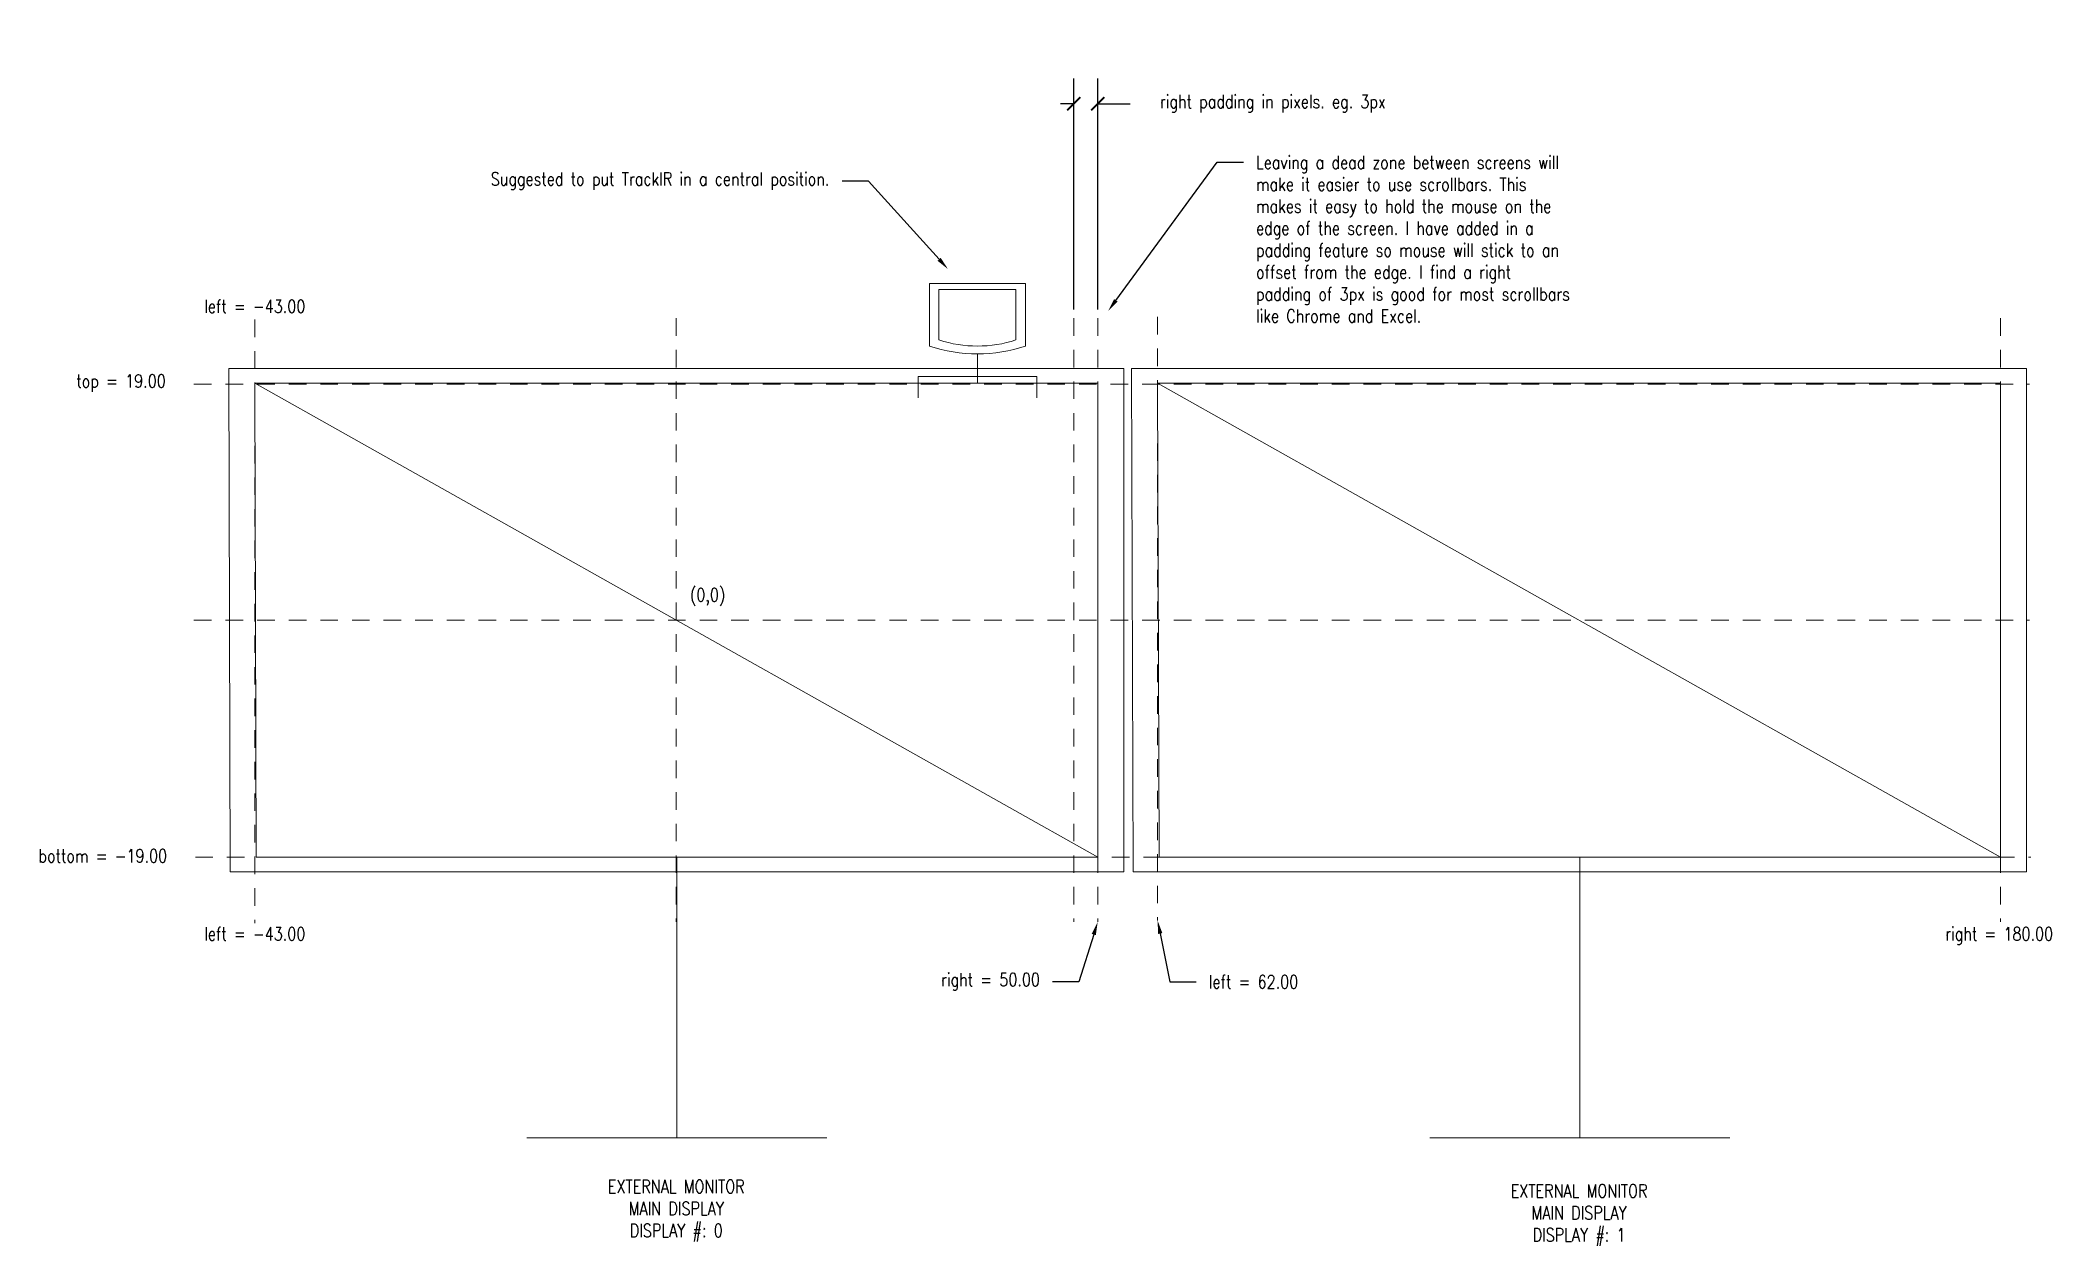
# Model space of a CAD drawing. Header units: inches. Extents: x 1382.6 to 1425.8, y 2000.2 to 2029.1.
# Drawn here: x 1411.53 to 1425.85, y 2011.67 to 2020.25 of the extents above; entities that cross this region are included whole.
import ezdxf
from ezdxf import colors
from ezdxf.entities.mleader import LeaderData, LeaderLine
from ezdxf.math import Vec2, Vec3

# ---------------------------------------------------------------- set-up
doc = ezdxf.new("R2010")
doc.units = ezdxf.units.IN
doc.header["$MEASUREMENT"] = 0
doc.linetypes.add('HIDDEN2', pattern=[0.1875, 0.125, -0.0625])
doc.layers.get('0').update_dxf_attribs({"lineweight": 18})
doc.layers.get('Defpoints').update_dxf_attribs({"color": 140, "lineweight": 18})
doc.styles.add('Annotative', font='romans.shx', dxfattribs={"width": 0.8})
doc.styles.add('RomanS', font='romans.shx', dxfattribs={"width": 0.8})
doc.dimstyles.new('Annotative', dxfattribs={"dimscale": 0, "dimtxt": 0.09375, "dimasz": 0.09375, "dimexe": 0.18, "dimexo": 0.0625, "dimgap": 0.09, "dimtad": 0, "dimtih": 1, "dimtoh": 1, "dimdec": 4, "dimzin": 3, "dimdsep": 46, "dimlunit": 4, "dimtxsty": 'Annotative', "dimblk": 'ARCHTICK', "dimcen": 0, "dimadec": 0, "dimazin": 0, "dimtfac": 1, "dimtdec": 4, "dimtofl": 0, "dimtmove": 0, "dimatfit": 3, "dimfxl": 1, "dimtolj": 1, "dimtzin": 0, "dimarcsym": 0})

msp = doc.modelspace()

# ---------------------------------------------------------------- texts
at = {"char_height": 0.09375, "style": 'Annotative'}
for s, insert, width, attachment_point in [('left = -43.00', (1413.0537, 2018.3125), 1, 8), ('top = 19.00', (1412.41981, 2017.81182), 1, 6), ('(0,0)', (1416.27706, 2016.22669), 1, 8), ('bottom = -19.00', (1412.42955, 2014.4455), 1.5792065, 6), ('left = -43.00', (1413.0537, 2013.9375), 1, 2), ('right = 180.00', (1425.47056, 2013.9375), 1, 2), ('EXTERNAL MONITOR\\PMAIN DISPLAY\\PDISPLAY #: 0', (1416.0537, 2011.919), 2.7082774, 5), ('EXTERNAL MONITOR\\PMAIN DISPLAY\\PDISPLAY #: 1', (1422.48033, 2011.8878), 2.7082774, 5)]:
    msp.add_mtext(s, dxfattribs=dict(at, insert=insert, width=width, attachment_point=attachment_point))

# ---------------------------------------------------------------- blocks, each defined once
blk = doc.blocks.new('_ArchTick')
at = {"color": 0, "linetype": 'ByBlock', "lineweight": -2, "const_width": 0.15}
blk.add_lwpolyline([(-0.5, -0.5), (0.5, 0.5)], dxfattribs=at)
blk = doc.blocks.new('*D226')
at = {"color": 0, "lineweight": -2, "transparency": 16777216}
for p, q in [((1418.883, 2018.337), (1418.883, 2019.982)), ((1419.054, 2018.337), (1419.054, 2019.982)), ((1418.883, 2019.802), (1418.789, 2019.802)), ((1419.054, 2019.802), (1419.285, 2019.802))]:
    blk.add_line(p, q, dxfattribs=at)
at = {"layer": 'Defpoints', "color": 0, "transparency": 16777216}
for p in [(1418.883, 2019.802), (1418.883, 2018.274), (1419.054, 2018.274)]:
    blk.add_point(p, dxfattribs=at)
at = {"color": 0, "lineweight": -2, "transparency": 16777216, "xscale": 0.09375, "yscale": 0.09375, "zscale": 0.09375}
blk.add_blockref('_ArchTick', (1418.883, 2019.802), dxfattribs=at)
at = {"color": 0, "lineweight": -2, "transparency": 16777216, "xscale": 0.09375, "yscale": 0.09375, "zscale": 0.09375, "rotation": 180}
blk.add_blockref('_ArchTick', (1419.054, 2019.802), dxfattribs=at)
at = {"color": 0, "transparency": 16777216, "insert": (1420.3, 2019.802), "char_height": 0.09375, "attachment_point": 5, "style": 'Annotative'}
blk.add_mtext('\\A1;right padding in pixels. eg. 3px', dxfattribs=at)

# ---------------------------------------------------------------- dimensions: what is measured, and where the dimension line sits
dim = msp.add_linear_dim(base=(1418.88303, 2019.80152), p1=(1419.0537, 2018.27441), p2=(1418.88303, 2018.27441), text='right padding in pixels. eg. 3px', dimstyle='Annotative')
dim.commit()
dim.dimension.update_dxf_attribs({"geometry": '*D226', "text_midpoint": (1420.30027, 2019.80152), "dimtype": 160})

# ---------------------------------------------------------------- linework, layer by layer
at = {"linetype": 'HIDDEN2'}
for p, q in [((1413.05373, 2018.26573), (1413.05373, 2013.96691)), ((1416.0537, 2018.27441), (1416.0537, 2013.97559)), ((1418.88303, 2018.27441), (1418.88303, 2013.97559)), ((1419.0537, 2018.27441), (1419.0537, 2013.97559)), ((1419.4803, 2018.28344), (1419.4803, 2013.98463)), ((1425.48033, 2018.27441), (1425.48033, 2013.97559)), ((1412.62067, 2017.80382), (1425.68658, 2017.80382)), ((1412.62067, 2016.125), (1425.68658, 2016.125)), ((1412.63041, 2014.4375), (1425.69632, 2014.4375))]:
    msp.add_line(p, q, dxfattribs=at)
for p, q in [((1418.19777, 2018.02053), (1418.19777, 2017.86028)), ((1418.19777, 2017.86028), (1417.77485, 2017.86028)), ((1417.77485, 2017.86028), (1417.77485, 2017.70846)), ((1418.19777, 2017.86028), (1418.62069, 2017.86028)), ((1418.19777, 2017.86028), (1418.19777, 2017.8125)), ((1418.62069, 2017.86028), (1418.62069, 2017.70846)), ((1416.05859, 2014.4375), (1416.05859, 2012.4375)), ((1422.48521, 2014.4375), (1422.48521, 2012.4375)), ((1416.05859, 2012.4375), (1414.9912, 2012.4375)), ((1416.05859, 2012.4375), (1417.12597, 2012.4375)), ((1422.48521, 2012.4375), (1421.41783, 2012.4375)), ((1422.48521, 2012.4375), (1423.55259, 2012.4375))]:
    msp.add_line(p, q)
for points in [[(1417.85549, 2018.0757), (1417.85549, 2018.52307), (1418.54005, 2018.52307), (1418.54005, 2018.0757)], [(1417.92377, 2018.12032), (1417.92377, 2018.47845), (1418.47177, 2018.47845), (1418.47177, 2018.12032)]]:
    msp.add_lwpolyline(points)
for points in [[(1412.87851, 2014.33312), (1412.86814, 2017.91688), (1419.23927, 2017.91688), (1419.23927, 2014.33312)], [(1413.06347, 2014.4375), (1413.0537, 2017.8125), (1419.0537, 2017.8125), (1419.0537, 2014.4375)], [(1419.30514, 2014.33312), (1419.29477, 2017.91688), (1425.66589, 2017.91688), (1425.66589, 2014.33312)], [(1419.49009, 2014.4375), (1419.48033, 2017.8125), (1425.48033, 2017.8125), (1425.48033, 2014.4375)]]:
    msp.add_lwpolyline(points, close=True)
for centre, radius in [((1418.19777, 2019.10978), 1.08926), ((1418.19777, 2018.94812), 0.87197)]:
    msp.add_arc(centre, radius, 251.685613, 288.314387)
at = {"layer": 'Defpoints'}
for p, q in [((1413.0537, 2017.8125), (1419.0537, 2014.4375)), ((1419.48033, 2017.8125), (1425.48033, 2014.4375))]:
    msp.add_line(p, q, dxfattribs=at)

msp.set_redraw_order([(e.dxf.handle, doc.entitydb.next_handle()) for e in msp.query("TEXT MTEXT ATTDEF DIMENSION ARC_DIMENSION")])  # texts and dimensions are drawn at this point

# ---------------------------------------------------------------- leaders
ml = msp.add_multileader_mtext('Standard')
ml.set_content('Leaving a dead zone between screens will make it easier to use scrollbars. This makes it easy to hold the mouse on the edge of the screen. I have added in a padding feature so mouse will stick to an offset from the edge. I find a right padding of 3px is good for most scrollbars like Chrome and Excel.', color=256, style='RomanS')
ml.set_leader_properties()
ml.build(insert=Vec2(0, 0))
ml.multileader.update_dxf_attribs({"dogleg_length": 0.1875, "arrow_head_size": 0.09375})
ctx = ml.context
ctx.base_point, ctx.char_height, ctx.arrow_head_size, ctx.landing_gap_size, ctx.plane_origin = Vec3(1420.09052, 2019.38485), 0.09375, 0.09375, 0.09, Vec3(1418.87442, 2013.02253)
notes = []
notes.append((ctx, [(0, (1, 1, 0), (1419.90302, 2019.38485), (1, 0), 0.1875, [(0, [(1419.12761, 2018.32554)], 0, [])])]))
ctx.mtext.insert, ctx.mtext.width, ctx.mtext.flow_direction = Vec3(1420.18052, 2019.43172), 2.4352544, 5
ml = msp.add_multileader_mtext('Standard')
ml.set_content('Suggested to put TrackIR in a central position.', color=256, style='RomanS')
ml.set_leader_properties()
ml.build(insert=Vec2(0, 0))
ml.multileader.update_dxf_attribs({"dogleg_length": 0.1875, "arrow_head_size": 0.09375})
ctx = ml.context
ctx.base_point, ctx.char_height, ctx.arrow_head_size, ctx.landing_gap_size, ctx.plane_origin = Vec3(1414.27545, 2019.25096), 0.09375, 0.09375, 0.09, Vec3(1417.98775, 2018.62457)
ctx.text_align_type = 2
notes.append((ctx, [(0, (1, 1, 0), (1417.42152, 2019.25096), (-1, 0), 0.1875, [(0, [(1417.98775, 2018.62457)], 0, [])])]))
ctx.mtext.insert, ctx.mtext.alignment, ctx.mtext.flow_direction = Vec3(1417.14402, 2019.31346), 3, 5
ml = msp.add_multileader_mtext('Standard')
ml.set_content('right = 50.00', color=256, style='RomanS')
ml.set_leader_properties()
ml.build(insert=Vec2(0, 0))
ml.multileader.update_dxf_attribs({"dogleg_length": 0.1875, "arrow_head_size": 0.09375})
ctx = ml.context
ctx.base_point, ctx.char_height, ctx.arrow_head_size, ctx.landing_gap_size, ctx.plane_origin = Vec3(1417.75981, 2013.54906), 0.09375, 0.09375, 0.09, Vec3(1418.8268, 2012.52154)
ctx.text_align_type = 2
notes.append((ctx, [(0, (1, 1, 0), (1418.92017, 2013.54906), (-1, 0), 0.1875, [(0, [(1419.0537, 2013.97559)], 0, [])])]))
ctx.mtext.insert, ctx.mtext.alignment, ctx.mtext.flow_direction = Vec3(1418.64267, 2013.61156), 3, 5
ml = msp.add_multileader_mtext('Standard')
ml.set_content('left = 62.00', color=256, style='RomanS')
ml.set_leader_properties()
ml.build(insert=Vec2(0, 0))
ml.multileader.update_dxf_attribs({"dogleg_length": 0.1875, "arrow_head_size": 0.09375})
ctx = ml.context
ctx.base_point, ctx.char_height, ctx.arrow_head_size, ctx.landing_gap_size, ctx.plane_origin = Vec3(1419.75475, 2013.54906), 0.09375, 0.09375, 0.09, Vec3(1419.70721, 2012.52154)
notes.append((ctx, [(0, (1, 1, 0), (1419.56725, 2013.54906), (1, 0), 0.1875, [(0, [(1419.4803, 2013.98463)], 0, [])])]))
ctx.mtext.insert, ctx.mtext.flow_direction = Vec3(1419.84475, 2013.59593), 5
for ctx, leaders in notes:
    for number, flags, end, landing, length, lines in leaders:
        leader = LeaderData()
        leader.index, (leader.has_last_leader_line, leader.has_dogleg_vector, leader.attachment_direction) = number, flags
        leader.last_leader_point, leader.dogleg_vector, leader.dogleg_length = Vec3(end), Vec3(landing), length
        for number, points, colour, breaks in lines:
            line = LeaderLine()
            line.index, line.vertices, line.color, line.breaks = number, Vec3.list(points), colors.encode_raw_color(colour), breaks
            leader.lines.append(line)
        ctx.leaders.append(leader)

doc.saveas('drawing.dxf')
